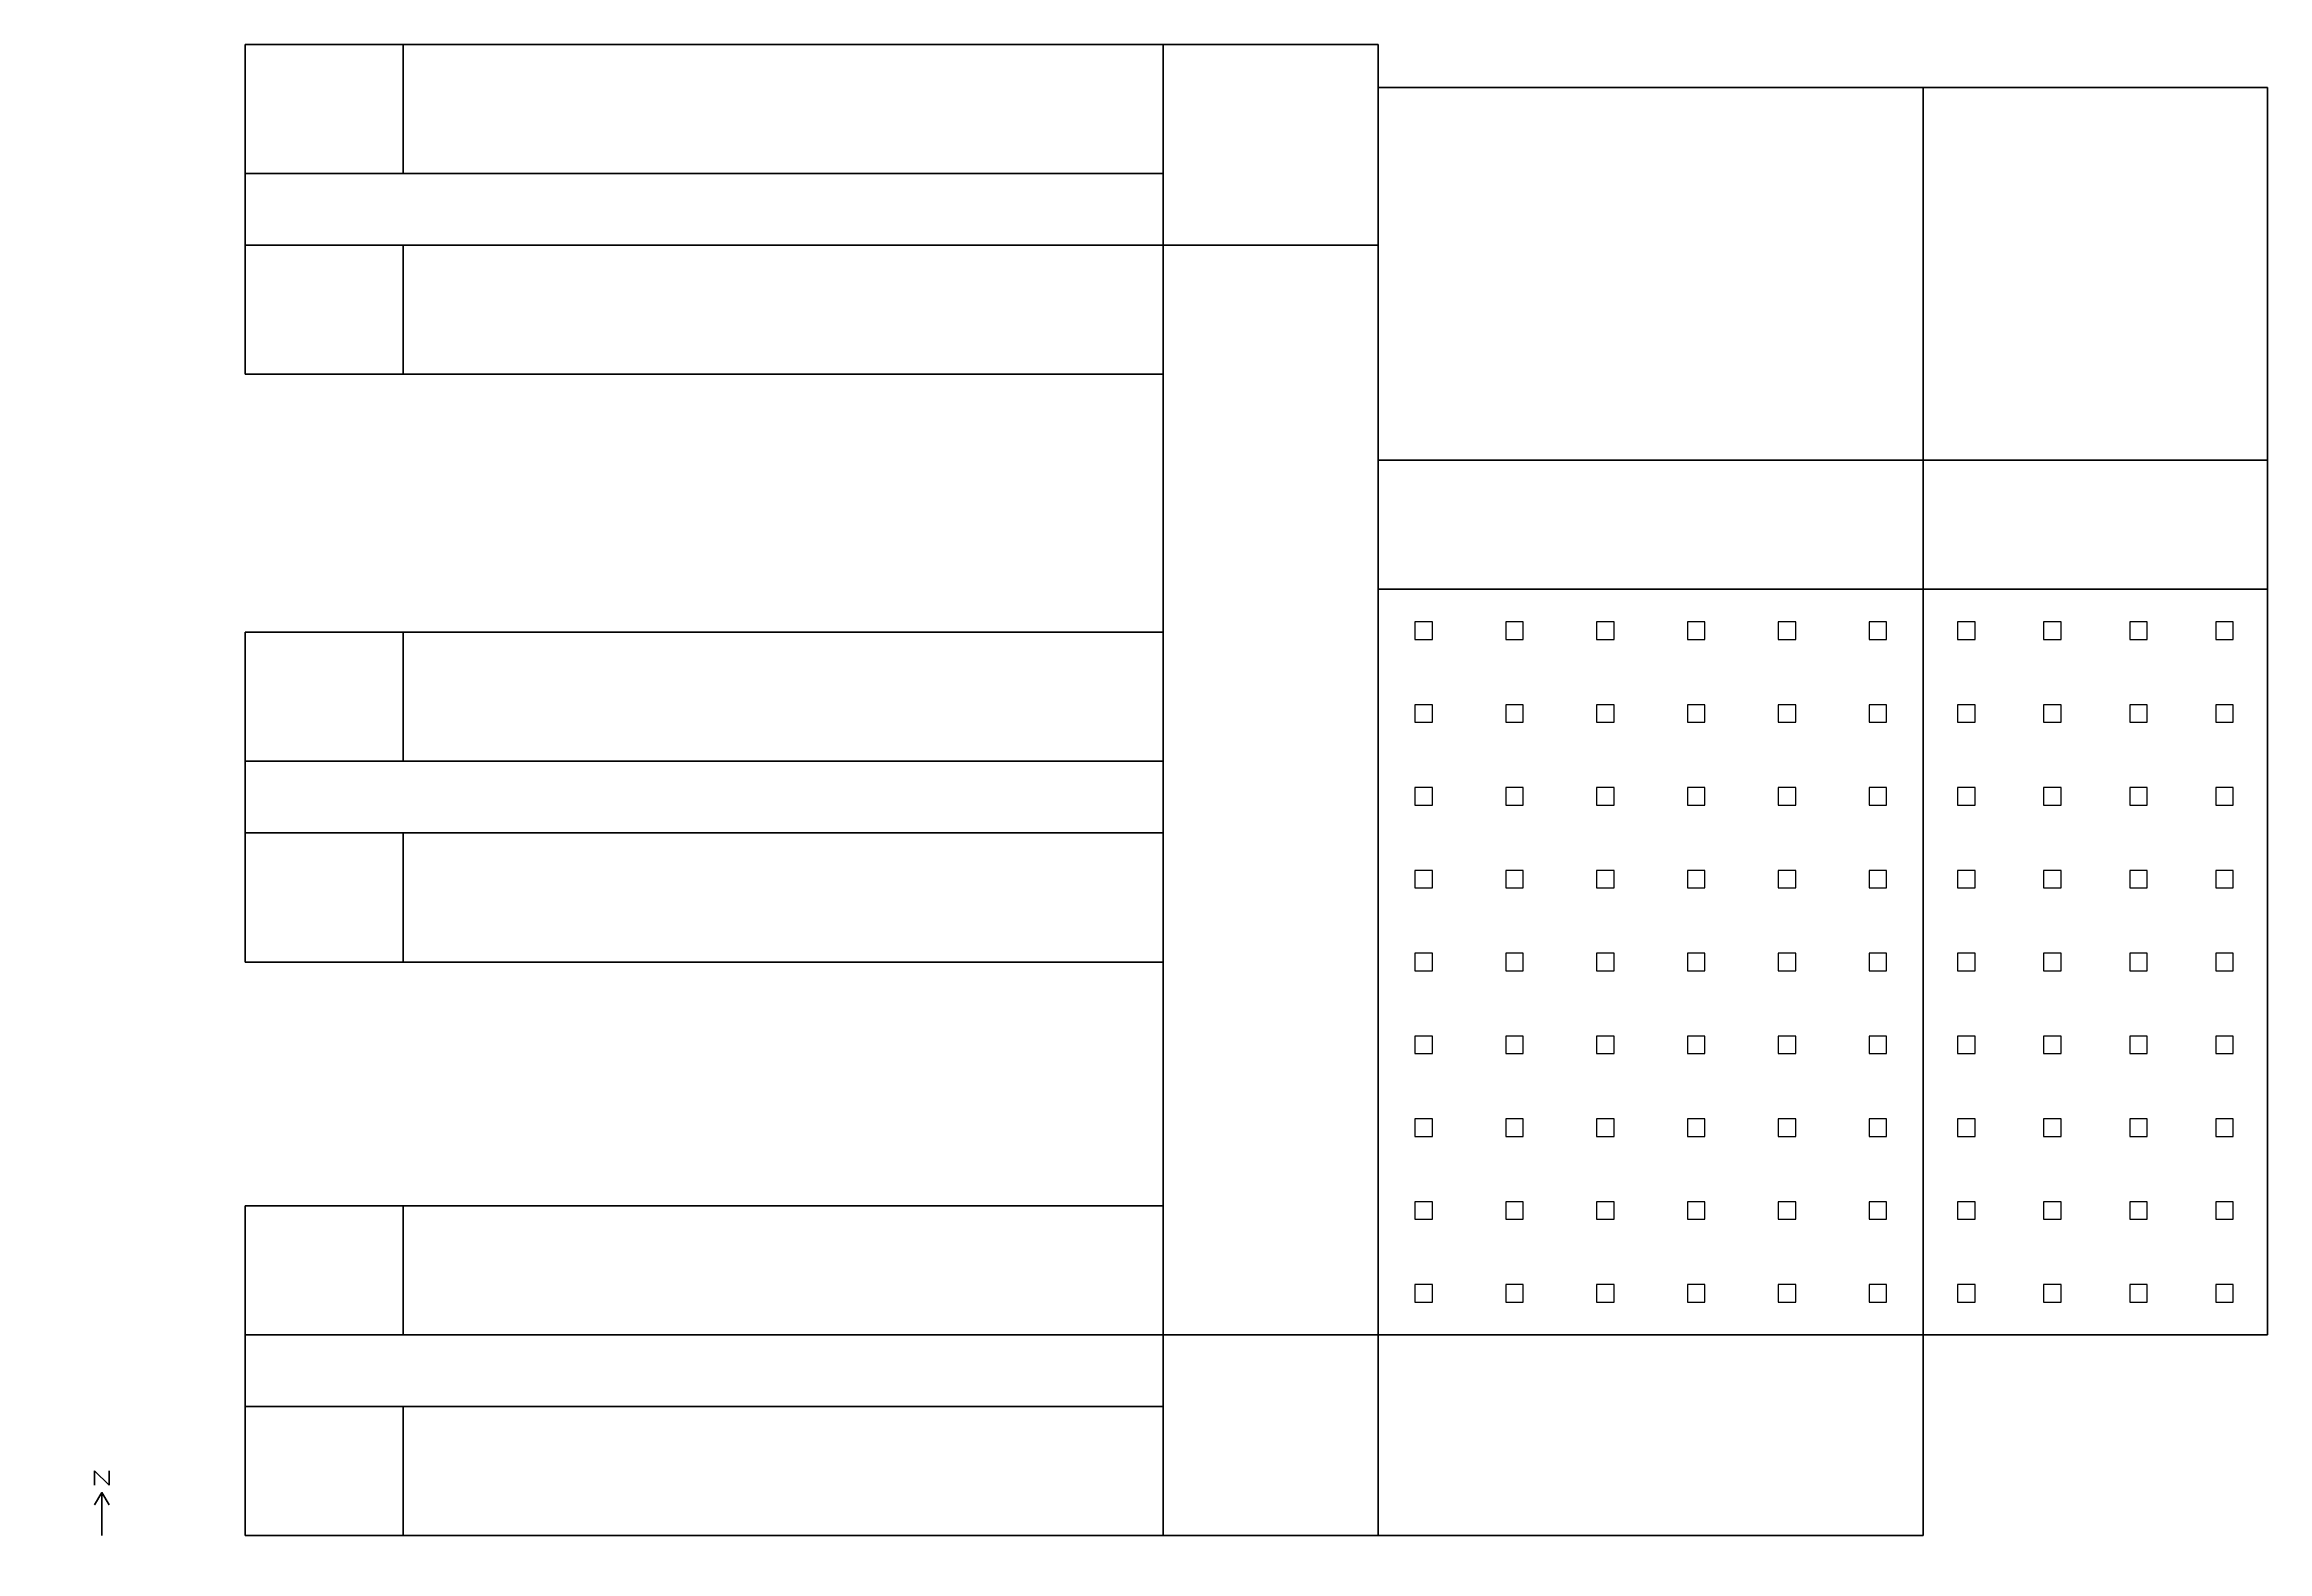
# Model space of a CAD drawing. Header units: metres. Extents: x -14 to 141, y -1 to 104.
import ezdxf

# ---------------------------------------------------------------- set-up
doc = ezdxf.new("R2010")
doc.units = ezdxf.units.M

msp = doc.modelspace()

# ---------------------------------------------------------------- linework, layer by layer
at = {"layer": '1', "color": 3}
for points in [[(-10.5, 4.5, 0.1), (-10.5, 4.5), (-10.5, 3.5), (-10.5, 3.5, 0.1)], [(-10.5, 4.5, 0.1), (-10.5, 4.5), (-9.5, 3.5), (-9.5, 3.5, 0.1)], [(-9.5, 4.5, 0.1), (-9.5, 4.5), (-9.5, 3.5), (-9.5, 3.5, 0.1)], [(-10, 3, 0.1), (-10, 3), (-10.5, 2.134), (-10.5, 2.134, 0.1)], [(-10, 3, 0.1), (-10, 3), (-10, 0), (-10, 0, 0.1)], [(-10, 3, 0.1), (-10, 3), (-9.5, 2.134), (-9.5, 2.134, 0.1)]]:
    msp.add_3dface(points, dxfattribs=at)
at = {"layer": 'AUDITORIUM_ZN_1_FLR_1', "color": 43}
for points in [[(117, 101, 4), (117, 101), (79, 101), (79, 101, 4)], [(79, 101, 4), (79, 101), (79, 75), (79, 75, 4)], [(117, 101, 8), (117, 101, 4), (79, 101, 4), (79, 101, 8)], [(79, 101, 8), (79, 101, 4), (79, 75, 4), (79, 75, 8)], [(117, 75, 4), (117, 75), (117, 101), (117, 101, 4)], [(117, 75, 8), (117, 75, 4), (117, 101, 4), (117, 101, 8)], [(79, 75, 4), (79, 75), (117, 75), (117, 75, 4)], [(79, 75, 8), (79, 75, 4), (117, 75, 4), (117, 75, 8)]]:
    msp.add_3dface(points, dxfattribs=at)
at = {"layer": 'AUDITORIUM_ZN_1_FLR_1', "color": 8}
msp.add_3dface([(79, 101), (117, 101), (117, 75), (79, 75)], dxfattribs=at)
at = {"layer": 'AUDITORIUM_ZN_1_FLR_1', "color": 15}
msp.add_3dface([(79, 75, 8), (117, 75, 8), (117, 101, 8), (79, 101, 8)], dxfattribs=at)
at = {"layer": 'AUDITORIUM_ZN_1_FLR_1', "color": 143}
for points in [[(116.95, 101, 2.5037), (116.95, 101, 1.1), (79.05, 101, 1.1), (79.05, 101, 2.5037)], [(116.95, 101, 6.5037), (116.95, 101, 5.1), (79.05, 101, 5.1), (79.05, 101, 6.5037)]]:
    msp.add_3dface(points, dxfattribs=at)
at = {"layer": 'AUX_GYM_ZN_1_FLR_1', "color": 43}
for points in [[(141, 66, 4), (141, 66), (117, 66), (117, 66, 4)], [(117, 66, 4), (117, 66), (117, 14), (117, 14, 4)], [(141, 66, 8), (141, 66, 4), (117, 66, 4), (117, 66, 8)], [(117, 66, 8), (117, 66, 4), (117, 14, 4), (117, 14, 8)], [(141, 14, 4), (141, 14), (141, 66), (141, 66, 4)], [(141, 14, 8), (141, 14, 4), (141, 66, 4), (141, 66, 8)], [(117, 14, 4), (117, 14), (141, 14), (141, 14, 4)], [(117, 14, 8), (117, 14, 4), (141, 14, 4), (141, 14, 8)]]:
    msp.add_3dface(points, dxfattribs=at)
at = {"layer": 'AUX_GYM_ZN_1_FLR_1', "color": 8}
msp.add_3dface([(117, 66), (141, 66), (141, 14), (117, 14)], dxfattribs=at)
at = {"layer": 'AUX_GYM_ZN_1_FLR_1', "color": 15}
msp.add_3dface([(117, 14, 8), (141, 14, 8), (141, 66, 8), (117, 66, 8)], dxfattribs=at)
at = {"layer": 'AUX_GYM_ZN_1_FLR_1', "color": 143}
for points in [[(141, 14.05, 2.5027), (141, 14.05, 1.1), (141, 65.95, 1.1), (141, 65.95, 2.5027)], [(141, 14.05, 6.5027), (141, 14.05, 5.1), (141, 65.95, 5.1), (141, 65.95, 6.5027)], [(119.39, 62.5015, 8), (120.61, 62.5015, 8), (120.61, 63.7207, 8), (119.39, 63.7207, 8)], [(125.39, 62.5015, 8), (126.61, 62.5015, 8), (126.61, 63.7207, 8), (125.39, 63.7207, 8)], [(131.39, 62.5015, 8), (132.61, 62.5015, 8), (132.61, 63.7207, 8), (131.39, 63.7207, 8)], [(137.39, 62.5015, 8), (138.61, 62.5015, 8), (138.61, 63.7207, 8), (137.39, 63.7207, 8)], [(119.39, 56.7237, 8), (120.61, 56.7237, 8), (120.61, 57.9429, 8), (119.39, 57.9429, 8)], [(125.39, 56.7237, 8), (126.61, 56.7237, 8), (126.61, 57.9429, 8), (125.39, 57.9429, 8)], [(131.39, 56.7237, 8), (132.61, 56.7237, 8), (132.61, 57.9429, 8), (131.39, 57.9429, 8)], [(137.39, 56.7237, 8), (138.61, 56.7237, 8), (138.61, 57.9429, 8), (137.39, 57.9429, 8)], [(119.39, 50.946, 8), (120.61, 50.946, 8), (120.61, 52.1652, 8), (119.39, 52.1652, 8)], [(125.39, 50.946, 8), (126.61, 50.946, 8), (126.61, 52.1652, 8), (125.39, 52.1652, 8)], [(131.39, 50.946, 8), (132.61, 50.946, 8), (132.61, 52.1652, 8), (131.39, 52.1652, 8)], [(137.39, 50.946, 8), (138.61, 50.946, 8), (138.61, 52.1652, 8), (137.39, 52.1652, 8)], [(119.39, 45.1682, 8), (120.61, 45.1682, 8), (120.61, 46.3874, 8), (119.39, 46.3874, 8)], [(125.39, 45.1682, 8), (126.61, 45.1682, 8), (126.61, 46.3874, 8), (125.39, 46.3874, 8)], [(131.39, 45.1682, 8), (132.61, 45.1682, 8), (132.61, 46.3874, 8), (131.39, 46.3874, 8)], [(137.39, 45.1682, 8), (138.61, 45.1682, 8), (138.61, 46.3874, 8), (137.39, 46.3874, 8)], [(119.39, 39.3904, 8), (120.61, 39.3904, 8), (120.61, 40.6096, 8), (119.39, 40.6096, 8)], [(125.39, 39.3904, 8), (126.61, 39.3904, 8), (126.61, 40.6096, 8), (125.39, 40.6096, 8)], [(131.39, 39.3904, 8), (132.61, 39.3904, 8), (132.61, 40.6096, 8), (131.39, 40.6096, 8)], [(137.39, 39.3904, 8), (138.61, 39.3904, 8), (138.61, 40.6096, 8), (137.39, 40.6096, 8)], [(119.39, 33.6126, 8), (120.61, 33.6126, 8), (120.61, 34.8318, 8), (119.39, 34.8318, 8)], [(125.39, 33.6126, 8), (126.61, 33.6126, 8), (126.61, 34.8318, 8), (125.39, 34.8318, 8)], [(131.39, 33.6126, 8), (132.61, 33.6126, 8), (132.61, 34.8318, 8), (131.39, 34.8318, 8)], [(137.39, 33.6126, 8), (138.61, 33.6126, 8), (138.61, 34.8318, 8), (137.39, 34.8318, 8)], [(119.39, 27.8348, 8), (120.61, 27.8348, 8), (120.61, 29.054, 8), (119.39, 29.054, 8)], [(125.39, 27.8348, 8), (126.61, 27.8348, 8), (126.61, 29.054, 8), (125.39, 29.054, 8)], [(131.39, 27.8348, 8), (132.61, 27.8348, 8), (132.61, 29.054, 8), (131.39, 29.054, 8)], [(137.39, 27.8348, 8), (138.61, 27.8348, 8), (138.61, 29.054, 8), (137.39, 29.054, 8)], [(119.39, 22.0571, 8), (120.61, 22.0571, 8), (120.61, 23.2763, 8), (119.39, 23.2763, 8)], [(125.39, 22.0571, 8), (126.61, 22.0571, 8), (126.61, 23.2763, 8), (125.39, 23.2763, 8)], [(131.39, 22.0571, 8), (132.61, 22.0571, 8), (132.61, 23.2763, 8), (131.39, 23.2763, 8)], [(137.39, 22.0571, 8), (138.61, 22.0571, 8), (138.61, 23.2763, 8), (137.39, 23.2763, 8)], [(119.39, 16.2793, 8), (120.61, 16.2793, 8), (120.61, 17.4985, 8), (119.39, 17.4985, 8)], [(125.39, 16.2793, 8), (126.61, 16.2793, 8), (126.61, 17.4985, 8), (125.39, 17.4985, 8)], [(131.39, 16.2793, 8), (132.61, 16.2793, 8), (132.61, 17.4985, 8), (131.39, 17.4985, 8)], [(137.39, 16.2793, 8), (138.61, 16.2793, 8), (138.61, 17.4985, 8), (137.39, 17.4985, 8)], [(117.05, 14, 2.5059), (117.05, 14, 1.1), (140.95, 14, 1.1), (140.95, 14, 2.5059)], [(117.05, 14, 6.5059), (117.05, 14, 5.1), (140.95, 14, 5.1), (140.95, 14, 6.5059)]]:
    msp.add_3dface(points, dxfattribs=at)
at = {"layer": 'BATHROOMS_ZN_1_FLR_1', "color": 43}
for points in [[(79, 104, 4), (79, 104), (64, 104), (64, 104, 4)], [(64, 104, 4), (64, 104), (64, 95), (64, 95, 4)], [(79, 101, 4), (79, 101), (79, 104), (79, 104, 4)], [(79, 90, 4), (79, 90), (79, 101), (79, 101, 4)], [(64, 95, 4), (64, 95), (64, 90), (64, 90, 4)], [(64, 90, 4), (64, 90), (79, 90), (79, 90, 4)]]:
    msp.add_3dface(points, dxfattribs=at)
at = {"layer": 'BATHROOMS_ZN_1_FLR_1', "color": 8}
msp.add_3dface([(64, 104), (79, 104), (79, 90), (64, 90)], dxfattribs=at)
at = {"layer": 'BATHROOMS_ZN_1_FLR_1', "color": 15}
msp.add_3dface([(64, 90, 4), (79, 90, 4), (79, 104, 4), (64, 104, 4)], dxfattribs=at)
at = {"layer": 'BATHROOMS_ZN_1_FLR_1', "color": 143}
for points in [[(78.95, 104, 2.5094), (78.95, 104, 1.1), (64.05, 104, 1.1), (64.05, 104, 2.5094)], [(79, 101.05, 2.5483), (79, 101.05, 1.1), (79, 103.95, 1.1), (79, 103.95, 2.5483)]]:
    msp.add_3dface(points, dxfattribs=at)
at = {"layer": 'BATHROOMS_ZN_1_FLR_2', "color": 43}
for points in [[(79, 104, 8), (79, 104, 4), (64, 104, 4), (64, 104, 8)], [(64, 104, 8), (64, 104, 4), (64, 95, 4), (64, 95, 8)], [(79, 101, 8), (79, 101, 4), (79, 104, 4), (79, 104, 8)], [(79, 90, 8), (79, 90, 4), (79, 101, 4), (79, 101, 8)], [(64, 95, 8), (64, 95, 4), (64, 90, 4), (64, 90, 8)], [(64, 90, 8), (64, 90, 4), (79, 90, 4), (79, 90, 8)]]:
    msp.add_3dface(points, dxfattribs=at)
at = {"layer": 'BATHROOMS_ZN_1_FLR_2', "color": 8}
msp.add_3dface([(64, 104, 4), (79, 104, 4), (79, 90, 4), (64, 90, 4)], dxfattribs=at)
at = {"layer": 'BATHROOMS_ZN_1_FLR_2', "color": 15}
msp.add_3dface([(64, 90, 8), (79, 90, 8), (79, 104, 8), (64, 104, 8)], dxfattribs=at)
at = {"layer": 'BATHROOMS_ZN_1_FLR_2', "color": 143}
for points in [[(78.95, 104, 6.5094), (78.95, 104, 5.1), (64.05, 104, 5.1), (64.05, 104, 6.5094)], [(79, 101.05, 6.5483), (79, 101.05, 5.1), (79, 103.95, 5.1), (79, 103.95, 6.5483)]]:
    msp.add_3dface(points, dxfattribs=at)
at = {"layer": 'CAFETERIA_ZN_1_FLR_1', "color": 43}
for points in [[(141, 101, 4), (141, 101), (117, 101), (117, 101, 4)], [(117, 101, 4), (117, 101), (117, 75), (117, 75, 4)], [(141, 75, 4), (141, 75), (141, 101), (141, 101, 4)], [(117, 75, 4), (117, 75), (141, 75), (141, 75, 4)]]:
    msp.add_3dface(points, dxfattribs=at)
at = {"layer": 'CAFETERIA_ZN_1_FLR_1', "color": 8}
msp.add_3dface([(117, 101), (141, 101), (141, 75), (117, 75)], dxfattribs=at)
at = {"layer": 'CAFETERIA_ZN_1_FLR_1', "color": 15}
msp.add_3dface([(117, 75, 4), (141, 75, 4), (141, 101, 4), (117, 101, 4)], dxfattribs=at)
at = {"layer": 'CAFETERIA_ZN_1_FLR_1', "color": 143}
for points in [[(140.95, 101, 2.5059), (140.95, 101, 1.1), (117.05, 101, 1.1), (117.05, 101, 2.5059)], [(141, 75.05, 2.5054), (141, 75.05, 1.1), (141, 100.95, 1.1), (141, 100.95, 2.5054)]]:
    msp.add_3dface(points, dxfattribs=at)
at = {"layer": 'CORNER_CLASS_1_POD_1_ZN_1_FLR_1', "color": 43}
for points in [[(11, 9, 4), (11, 9), (0, 9), (0, 9, 4)], [(0, 9, 4), (0, 9), (0, 0), (0, 0, 4)], [(11, 0, 4), (11, 0), (11, 9), (11, 9, 4)], [(0, 0, 4), (0, 0), (11, 0), (11, 0, 4)]]:
    msp.add_3dface(points, dxfattribs=at)
at = {"layer": 'CORNER_CLASS_1_POD_1_ZN_1_FLR_1', "color": 8}
msp.add_3dface([(0, 9), (11, 9), (11, 0), (0, 0)], dxfattribs=at)
at = {"layer": 'CORNER_CLASS_1_POD_1_ZN_1_FLR_1', "color": 15}
msp.add_3dface([(0, 0, 4), (11, 0, 4), (11, 9, 4), (0, 9, 4)], dxfattribs=at)
at = {"layer": 'CORNER_CLASS_1_POD_1_ZN_1_FLR_1', "color": 143}
for points in [[(0, 8.95, 2.5157), (0, 8.95, 1.1), (0, 0.05, 1.1), (0, 0.05, 2.5157)], [(0.05, 0, 2.5128), (0.05, 0, 1.1), (10.95, 0, 1.1), (10.95, 0, 2.5128)]]:
    msp.add_3dface(points, dxfattribs=at)
at = {"layer": 'CORNER_CLASS_1_POD_1_ZN_1_FLR_2', "color": 43}
for points in [[(11, 9, 8), (11, 9, 4), (0, 9, 4), (0, 9, 8)], [(0, 9, 8), (0, 9, 4), (0, 0, 4), (0, 0, 8)], [(11, 0, 8), (11, 0, 4), (11, 9, 4), (11, 9, 8)], [(0, 0, 8), (0, 0, 4), (11, 0, 4), (11, 0, 8)]]:
    msp.add_3dface(points, dxfattribs=at)
at = {"layer": 'CORNER_CLASS_1_POD_1_ZN_1_FLR_2', "color": 8}
msp.add_3dface([(0, 9, 4), (11, 9, 4), (11, 0, 4), (0, 0, 4)], dxfattribs=at)
at = {"layer": 'CORNER_CLASS_1_POD_1_ZN_1_FLR_2', "color": 15}
msp.add_3dface([(0, 0, 8), (11, 0, 8), (11, 9, 8), (0, 9, 8)], dxfattribs=at)
at = {"layer": 'CORNER_CLASS_1_POD_1_ZN_1_FLR_2', "color": 143}
for points in [[(0, 8.95, 6.5157), (0, 8.95, 5.1), (0, 0.05, 5.1), (0, 0.05, 6.5157)], [(0.05, 0, 6.5128), (0.05, 0, 5.1), (10.95, 0, 5.1), (10.95, 0, 6.5128)]]:
    msp.add_3dface(points, dxfattribs=at)
at = {"layer": 'CORNER_CLASS_1_POD_2_ZN_1_FLR_1', "color": 43}
for points in [[(11, 49, 4), (11, 49), (0, 49), (0, 49, 4)], [(0, 49, 4), (0, 49), (0, 40), (0, 40, 4)], [(11, 40, 4), (11, 40), (11, 49), (11, 49, 4)], [(0, 40, 4), (0, 40), (11, 40), (11, 40, 4)]]:
    msp.add_3dface(points, dxfattribs=at)
at = {"layer": 'CORNER_CLASS_1_POD_2_ZN_1_FLR_1', "color": 8}
msp.add_3dface([(0, 49), (11, 49), (11, 40), (0, 40)], dxfattribs=at)
at = {"layer": 'CORNER_CLASS_1_POD_2_ZN_1_FLR_1', "color": 15}
msp.add_3dface([(0, 40, 4), (11, 40, 4), (11, 49, 4), (0, 49, 4)], dxfattribs=at)
at = {"layer": 'CORNER_CLASS_1_POD_2_ZN_1_FLR_1', "color": 143}
for points in [[(0, 48.95, 2.5157), (0, 48.95, 1.1), (0, 40.05, 1.1), (0, 40.05, 2.5157)], [(0.05, 40, 2.5128), (0.05, 40, 1.1), (10.95, 40, 1.1), (10.95, 40, 2.5128)]]:
    msp.add_3dface(points, dxfattribs=at)
at = {"layer": 'CORNER_CLASS_1_POD_2_ZN_1_FLR_2', "color": 43}
for points in [[(11, 49, 8), (11, 49, 4), (0, 49, 4), (0, 49, 8)], [(0, 49, 8), (0, 49, 4), (0, 40, 4), (0, 40, 8)], [(11, 40, 8), (11, 40, 4), (11, 49, 4), (11, 49, 8)], [(0, 40, 8), (0, 40, 4), (11, 40, 4), (11, 40, 8)]]:
    msp.add_3dface(points, dxfattribs=at)
at = {"layer": 'CORNER_CLASS_1_POD_2_ZN_1_FLR_2', "color": 8}
msp.add_3dface([(0, 49, 4), (11, 49, 4), (11, 40, 4), (0, 40, 4)], dxfattribs=at)
at = {"layer": 'CORNER_CLASS_1_POD_2_ZN_1_FLR_2', "color": 15}
msp.add_3dface([(0, 40, 8), (11, 40, 8), (11, 49, 8), (0, 49, 8)], dxfattribs=at)
at = {"layer": 'CORNER_CLASS_1_POD_2_ZN_1_FLR_2', "color": 143}
for points in [[(0, 48.95, 6.5157), (0, 48.95, 5.1), (0, 40.05, 5.1), (0, 40.05, 6.5157)], [(0.05, 40, 6.5128), (0.05, 40, 5.1), (10.95, 40, 5.1), (10.95, 40, 6.5128)]]:
    msp.add_3dface(points, dxfattribs=at)
at = {"layer": 'CORNER_CLASS_1_POD_3_ZN_1_FLR_1', "color": 43}
for points in [[(11, 90, 4), (11, 90), (0, 90), (0, 90, 4)], [(0, 90, 4), (0, 90), (0, 81), (0, 81, 4)], [(11, 81, 4), (11, 81), (11, 90), (11, 90, 4)], [(0, 81, 4), (0, 81), (11, 81), (11, 81, 4)]]:
    msp.add_3dface(points, dxfattribs=at)
at = {"layer": 'CORNER_CLASS_1_POD_3_ZN_1_FLR_1', "color": 8}
msp.add_3dface([(0, 90), (11, 90), (11, 81), (0, 81)], dxfattribs=at)
at = {"layer": 'CORNER_CLASS_1_POD_3_ZN_1_FLR_1', "color": 15}
msp.add_3dface([(0, 81, 4), (11, 81, 4), (11, 90, 4), (0, 90, 4)], dxfattribs=at)
at = {"layer": 'CORNER_CLASS_1_POD_3_ZN_1_FLR_1', "color": 143}
for points in [[(0, 89.95, 2.5157), (0, 89.95, 1.1), (0, 81.05, 1.1), (0, 81.05, 2.5157)], [(0.05, 81, 2.5128), (0.05, 81, 1.1), (10.95, 81, 1.1), (10.95, 81, 2.5128)]]:
    msp.add_3dface(points, dxfattribs=at)
at = {"layer": 'CORNER_CLASS_1_POD_3_ZN_1_FLR_2', "color": 43}
for points in [[(11, 90, 8), (11, 90, 4), (0, 90, 4), (0, 90, 8)], [(0, 90, 8), (0, 90, 4), (0, 81, 4), (0, 81, 8)], [(11, 81, 8), (11, 81, 4), (11, 90, 4), (11, 90, 8)], [(0, 81, 8), (0, 81, 4), (11, 81, 4), (11, 81, 8)]]:
    msp.add_3dface(points, dxfattribs=at)
at = {"layer": 'CORNER_CLASS_1_POD_3_ZN_1_FLR_2', "color": 8}
msp.add_3dface([(0, 90, 4), (11, 90, 4), (11, 81, 4), (0, 81, 4)], dxfattribs=at)
at = {"layer": 'CORNER_CLASS_1_POD_3_ZN_1_FLR_2', "color": 15}
msp.add_3dface([(0, 81, 8), (11, 81, 8), (11, 90, 8), (0, 90, 8)], dxfattribs=at)
at = {"layer": 'CORNER_CLASS_1_POD_3_ZN_1_FLR_2', "color": 143}
for points in [[(0, 89.95, 6.5157), (0, 89.95, 5.1), (0, 81.05, 5.1), (0, 81.05, 6.5157)], [(0.05, 81, 6.5128), (0.05, 81, 5.1), (10.95, 81, 5.1), (10.95, 81, 6.5128)]]:
    msp.add_3dface(points, dxfattribs=at)
at = {"layer": 'CORNER_CLASS_2_POD_1_ZN_1_FLR_1', "color": 43}
for points in [[(11, 23, 4), (11, 23), (0, 23), (0, 23, 4)], [(0, 23, 4), (0, 23), (0, 14), (0, 14, 4)], [(11, 14, 4), (11, 14), (11, 23), (11, 23, 4)], [(0, 14, 4), (0, 14), (11, 14), (11, 14, 4)]]:
    msp.add_3dface(points, dxfattribs=at)
at = {"layer": 'CORNER_CLASS_2_POD_1_ZN_1_FLR_1', "color": 8}
msp.add_3dface([(0, 23), (11, 23), (11, 14), (0, 14)], dxfattribs=at)
at = {"layer": 'CORNER_CLASS_2_POD_1_ZN_1_FLR_1', "color": 15}
msp.add_3dface([(0, 14, 4), (11, 14, 4), (11, 23, 4), (0, 23, 4)], dxfattribs=at)
at = {"layer": 'CORNER_CLASS_2_POD_1_ZN_1_FLR_1', "color": 143}
for points in [[(0, 22.95, 2.5157), (0, 22.95, 1.1), (0, 14.05, 1.1), (0, 14.05, 2.5157)], [(10.95, 23, 2.5128), (10.95, 23, 1.1), (0.05, 23, 1.1), (0.05, 23, 2.5128)]]:
    msp.add_3dface(points, dxfattribs=at)
at = {"layer": 'CORNER_CLASS_2_POD_1_ZN_1_FLR_2', "color": 43}
for points in [[(11, 23, 8), (11, 23, 4), (0, 23, 4), (0, 23, 8)], [(0, 23, 8), (0, 23, 4), (0, 14, 4), (0, 14, 8)], [(11, 14, 8), (11, 14, 4), (11, 23, 4), (11, 23, 8)], [(0, 14, 8), (0, 14, 4), (11, 14, 4), (11, 14, 8)]]:
    msp.add_3dface(points, dxfattribs=at)
at = {"layer": 'CORNER_CLASS_2_POD_1_ZN_1_FLR_2', "color": 8}
msp.add_3dface([(0, 23, 4), (11, 23, 4), (11, 14, 4), (0, 14, 4)], dxfattribs=at)
at = {"layer": 'CORNER_CLASS_2_POD_1_ZN_1_FLR_2', "color": 15}
msp.add_3dface([(0, 14, 8), (11, 14, 8), (11, 23, 8), (0, 23, 8)], dxfattribs=at)
at = {"layer": 'CORNER_CLASS_2_POD_1_ZN_1_FLR_2', "color": 143}
for points in [[(0, 22.95, 6.5157), (0, 22.95, 5.1), (0, 14.05, 5.1), (0, 14.05, 6.5157)], [(10.95, 23, 6.5128), (10.95, 23, 5.1), (0.05, 23, 5.1), (0.05, 23, 6.5128)]]:
    msp.add_3dface(points, dxfattribs=at)
at = {"layer": 'CORNER_CLASS_2_POD_2_ZN_1_FLR_1', "color": 43}
for points in [[(11, 63, 4), (11, 63), (0, 63), (0, 63, 4)], [(0, 63, 4), (0, 63), (0, 54), (0, 54, 4)], [(11, 54, 4), (11, 54), (11, 63), (11, 63, 4)], [(0, 54, 4), (0, 54), (11, 54), (11, 54, 4)]]:
    msp.add_3dface(points, dxfattribs=at)
at = {"layer": 'CORNER_CLASS_2_POD_2_ZN_1_FLR_1', "color": 8}
msp.add_3dface([(0, 63), (11, 63), (11, 54), (0, 54)], dxfattribs=at)
at = {"layer": 'CORNER_CLASS_2_POD_2_ZN_1_FLR_1', "color": 15}
msp.add_3dface([(0, 54, 4), (11, 54, 4), (11, 63, 4), (0, 63, 4)], dxfattribs=at)
at = {"layer": 'CORNER_CLASS_2_POD_2_ZN_1_FLR_1', "color": 143}
for points in [[(0, 62.95, 2.5157), (0, 62.95, 1.1), (0, 54.05, 1.1), (0, 54.05, 2.5157)], [(10.95, 63, 2.5128), (10.95, 63, 1.1), (0.05, 63, 1.1), (0.05, 63, 2.5128)]]:
    msp.add_3dface(points, dxfattribs=at)
at = {"layer": 'CORNER_CLASS_2_POD_2_ZN_1_FLR_2', "color": 43}
for points in [[(11, 63, 8), (11, 63, 4), (0, 63, 4), (0, 63, 8)], [(0, 63, 8), (0, 63, 4), (0, 54, 4), (0, 54, 8)], [(11, 54, 8), (11, 54, 4), (11, 63, 4), (11, 63, 8)], [(0, 54, 8), (0, 54, 4), (11, 54, 4), (11, 54, 8)]]:
    msp.add_3dface(points, dxfattribs=at)
at = {"layer": 'CORNER_CLASS_2_POD_2_ZN_1_FLR_2', "color": 8}
msp.add_3dface([(0, 63, 4), (11, 63, 4), (11, 54, 4), (0, 54, 4)], dxfattribs=at)
at = {"layer": 'CORNER_CLASS_2_POD_2_ZN_1_FLR_2', "color": 15}
msp.add_3dface([(0, 54, 8), (11, 54, 8), (11, 63, 8), (0, 63, 8)], dxfattribs=at)
at = {"layer": 'CORNER_CLASS_2_POD_2_ZN_1_FLR_2', "color": 143}
for points in [[(0, 62.95, 6.5157), (0, 62.95, 5.1), (0, 54.05, 5.1), (0, 54.05, 6.5157)], [(10.95, 63, 6.5128), (10.95, 63, 5.1), (0.05, 63, 5.1), (0.05, 63, 6.5128)]]:
    msp.add_3dface(points, dxfattribs=at)
at = {"layer": 'CORNER_CLASS_2_POD_3_ZN_1_FLR_1', "color": 43}
for points in [[(11, 104, 4), (11, 104), (0, 104), (0, 104, 4)], [(0, 104, 4), (0, 104), (0, 95), (0, 95, 4)], [(11, 95, 4), (11, 95), (11, 104), (11, 104, 4)], [(0, 95, 4), (0, 95), (11, 95), (11, 95, 4)]]:
    msp.add_3dface(points, dxfattribs=at)
at = {"layer": 'CORNER_CLASS_2_POD_3_ZN_1_FLR_1', "color": 8}
msp.add_3dface([(0, 104), (11, 104), (11, 95), (0, 95)], dxfattribs=at)
at = {"layer": 'CORNER_CLASS_2_POD_3_ZN_1_FLR_1', "color": 15}
msp.add_3dface([(0, 95, 4), (11, 95, 4), (11, 104, 4), (0, 104, 4)], dxfattribs=at)
at = {"layer": 'CORNER_CLASS_2_POD_3_ZN_1_FLR_1', "color": 143}
for points in [[(0, 103.95, 2.5157), (0, 103.95, 1.1), (0, 95.05, 1.1), (0, 95.05, 2.5157)], [(10.95, 104, 2.5128), (10.95, 104, 1.1), (0.05, 104, 1.1), (0.05, 104, 2.5128)]]:
    msp.add_3dface(points, dxfattribs=at)
at = {"layer": 'CORNER_CLASS_2_POD_3_ZN_1_FLR_2', "color": 43}
for points in [[(11, 104, 8), (11, 104, 4), (0, 104, 4), (0, 104, 8)], [(0, 104, 8), (0, 104, 4), (0, 95, 4), (0, 95, 8)], [(11, 95, 8), (11, 95, 4), (11, 104, 4), (11, 104, 8)], [(0, 95, 8), (0, 95, 4), (11, 95, 4), (11, 95, 8)]]:
    msp.add_3dface(points, dxfattribs=at)
at = {"layer": 'CORNER_CLASS_2_POD_3_ZN_1_FLR_2', "color": 8}
msp.add_3dface([(0, 104, 4), (11, 104, 4), (11, 95, 4), (0, 95, 4)], dxfattribs=at)
at = {"layer": 'CORNER_CLASS_2_POD_3_ZN_1_FLR_2', "color": 15}
msp.add_3dface([(0, 95, 8), (11, 95, 8), (11, 104, 8), (0, 104, 8)], dxfattribs=at)
at = {"layer": 'CORNER_CLASS_2_POD_3_ZN_1_FLR_2', "color": 143}
for points in [[(0, 103.95, 6.5157), (0, 103.95, 5.1), (0, 95.05, 5.1), (0, 95.05, 6.5157)], [(10.95, 104, 6.5128), (10.95, 104, 5.1), (0.05, 104, 5.1), (0.05, 104, 6.5128)]]:
    msp.add_3dface(points, dxfattribs=at)
at = {"layer": 'CORRIDOR_POD_1_ZN_1_FLR_1', "color": 43}
for points in [[(11, 14, 4), (11, 14), (0, 14), (0, 14, 4)], [(0, 14, 4), (0, 14), (0, 9), (0, 9, 4)], [(64, 14, 4), (64, 14), (11, 14), (11, 14, 4)], [(64, 9, 4), (64, 9), (64, 14), (64, 14, 4)], [(0, 9, 4), (0, 9), (11, 9), (11, 9, 4)], [(11, 9, 4), (11, 9), (64, 9), (64, 9, 4)]]:
    msp.add_3dface(points, dxfattribs=at)
at = {"layer": 'CORRIDOR_POD_1_ZN_1_FLR_1', "color": 8}
msp.add_3dface([(0, 14), (64, 14), (64, 9), (0, 9)], dxfattribs=at)
at = {"layer": 'CORRIDOR_POD_1_ZN_1_FLR_1', "color": 15}
msp.add_3dface([(0, 9, 4), (64, 9, 4), (64, 14, 4), (0, 14, 4)], dxfattribs=at)
at = {"layer": 'CORRIDOR_POD_1_ZN_1_FLR_1', "color": 143}
msp.add_3dface([(0, 13.95, 2.5286), (0, 13.95, 1.1), (0, 9.05, 1.1), (0, 9.05, 2.5286)], dxfattribs=at)
at = {"layer": 'CORRIDOR_POD_1_ZN_1_FLR_2', "color": 43}
for points in [[(11, 14, 8), (11, 14, 4), (0, 14, 4), (0, 14, 8)], [(0, 14, 8), (0, 14, 4), (0, 9, 4), (0, 9, 8)], [(64, 14, 8), (64, 14, 4), (11, 14, 4), (11, 14, 8)], [(64, 9, 8), (64, 9, 4), (64, 14, 4), (64, 14, 8)], [(0, 9, 8), (0, 9, 4), (11, 9, 4), (11, 9, 8)], [(11, 9, 8), (11, 9, 4), (64, 9, 4), (64, 9, 8)]]:
    msp.add_3dface(points, dxfattribs=at)
at = {"layer": 'CORRIDOR_POD_1_ZN_1_FLR_2', "color": 8}
msp.add_3dface([(0, 14, 4), (64, 14, 4), (64, 9, 4), (0, 9, 4)], dxfattribs=at)
at = {"layer": 'CORRIDOR_POD_1_ZN_1_FLR_2', "color": 15}
msp.add_3dface([(0, 9, 8), (64, 9, 8), (64, 14, 8), (0, 14, 8)], dxfattribs=at)
at = {"layer": 'CORRIDOR_POD_1_ZN_1_FLR_2', "color": 143}
msp.add_3dface([(0, 13.95, 6.5286), (0, 13.95, 5.1), (0, 9.05, 5.1), (0, 9.05, 6.5286)], dxfattribs=at)
at = {"layer": 'CORRIDOR_POD_2_ZN_1_FLR_1', "color": 43}
for points in [[(11, 54, 4), (11, 54), (0, 54), (0, 54, 4)], [(0, 54, 4), (0, 54), (0, 49), (0, 49, 4)], [(64, 54, 4), (64, 54), (11, 54), (11, 54, 4)], [(64, 49, 4), (64, 49), (64, 54), (64, 54, 4)], [(0, 49, 4), (0, 49), (11, 49), (11, 49, 4)], [(11, 49, 4), (11, 49), (64, 49), (64, 49, 4)]]:
    msp.add_3dface(points, dxfattribs=at)
at = {"layer": 'CORRIDOR_POD_2_ZN_1_FLR_1', "color": 8}
msp.add_3dface([(0, 54), (64, 54), (64, 49), (0, 49)], dxfattribs=at)
at = {"layer": 'CORRIDOR_POD_2_ZN_1_FLR_1', "color": 15}
msp.add_3dface([(0, 49, 4), (64, 49, 4), (64, 54, 4), (0, 54, 4)], dxfattribs=at)
at = {"layer": 'CORRIDOR_POD_2_ZN_1_FLR_1', "color": 143}
msp.add_3dface([(0, 53.95, 2.5286), (0, 53.95, 1.1), (0, 49.05, 1.1), (0, 49.05, 2.5286)], dxfattribs=at)
at = {"layer": 'CORRIDOR_POD_2_ZN_1_FLR_2', "color": 43}
for points in [[(11, 54, 8), (11, 54, 4), (0, 54, 4), (0, 54, 8)], [(0, 54, 8), (0, 54, 4), (0, 49, 4), (0, 49, 8)], [(64, 54, 8), (64, 54, 4), (11, 54, 4), (11, 54, 8)], [(64, 49, 8), (64, 49, 4), (64, 54, 4), (64, 54, 8)], [(0, 49, 8), (0, 49, 4), (11, 49, 4), (11, 49, 8)], [(11, 49, 8), (11, 49, 4), (64, 49, 4), (64, 49, 8)]]:
    msp.add_3dface(points, dxfattribs=at)
at = {"layer": 'CORRIDOR_POD_2_ZN_1_FLR_2', "color": 8}
msp.add_3dface([(0, 54, 4), (64, 54, 4), (64, 49, 4), (0, 49, 4)], dxfattribs=at)
at = {"layer": 'CORRIDOR_POD_2_ZN_1_FLR_2', "color": 15}
msp.add_3dface([(0, 49, 8), (64, 49, 8), (64, 54, 8), (0, 54, 8)], dxfattribs=at)
at = {"layer": 'CORRIDOR_POD_2_ZN_1_FLR_2', "color": 143}
msp.add_3dface([(0, 53.95, 6.5286), (0, 53.95, 5.1), (0, 49.05, 5.1), (0, 49.05, 6.5286)], dxfattribs=at)
at = {"layer": 'CORRIDOR_POD_3_ZN_1_FLR_1', "color": 43}
for points in [[(11, 95, 4), (11, 95), (0, 95), (0, 95, 4)], [(0, 95, 4), (0, 95), (0, 90), (0, 90, 4)], [(64, 95, 4), (64, 95), (11, 95), (11, 95, 4)], [(64, 90, 4), (64, 90), (64, 95), (64, 95, 4)], [(0, 90, 4), (0, 90), (11, 90), (11, 90, 4)], [(11, 90, 4), (11, 90), (64, 90), (64, 90, 4)]]:
    msp.add_3dface(points, dxfattribs=at)
at = {"layer": 'CORRIDOR_POD_3_ZN_1_FLR_1', "color": 8}
msp.add_3dface([(0, 95), (64, 95), (64, 90), (0, 90)], dxfattribs=at)
at = {"layer": 'CORRIDOR_POD_3_ZN_1_FLR_1', "color": 15}
msp.add_3dface([(0, 90, 4), (64, 90, 4), (64, 95, 4), (0, 95, 4)], dxfattribs=at)
at = {"layer": 'CORRIDOR_POD_3_ZN_1_FLR_1', "color": 143}
msp.add_3dface([(0, 94.95, 2.5286), (0, 94.95, 1.1), (0, 90.05, 1.1), (0, 90.05, 2.5286)], dxfattribs=at)
at = {"layer": 'CORRIDOR_POD_3_ZN_1_FLR_2', "color": 43}
for points in [[(11, 95, 8), (11, 95, 4), (0, 95, 4), (0, 95, 8)], [(0, 95, 8), (0, 95, 4), (0, 90, 4), (0, 90, 8)], [(64, 95, 8), (64, 95, 4), (11, 95, 4), (11, 95, 8)], [(64, 90, 8), (64, 90, 4), (64, 95, 4), (64, 95, 8)], [(0, 90, 8), (0, 90, 4), (11, 90, 4), (11, 90, 8)], [(11, 90, 8), (11, 90, 4), (64, 90, 4), (64, 90, 8)]]:
    msp.add_3dface(points, dxfattribs=at)
at = {"layer": 'CORRIDOR_POD_3_ZN_1_FLR_2', "color": 8}
msp.add_3dface([(0, 95, 4), (64, 95, 4), (64, 90, 4), (0, 90, 4)], dxfattribs=at)
at = {"layer": 'CORRIDOR_POD_3_ZN_1_FLR_2', "color": 15}
msp.add_3dface([(0, 90, 8), (64, 90, 8), (64, 95, 8), (0, 95, 8)], dxfattribs=at)
at = {"layer": 'CORRIDOR_POD_3_ZN_1_FLR_2', "color": 143}
msp.add_3dface([(0, 94.95, 6.5286), (0, 94.95, 5.1), (0, 90.05, 5.1), (0, 90.05, 6.5286)], dxfattribs=at)
at = {"layer": 'GYM_ZN_1_FLR_1', "color": 43}
for points in [[(117, 66, 4), (117, 66), (79, 66), (79, 66, 4)], [(79, 66, 4), (79, 66), (79, 14), (79, 14, 4)], [(117, 66, 8), (117, 66, 4), (79, 66, 4), (79, 66, 8)], [(79, 66, 8), (79, 66, 4), (79, 14, 4), (79, 14, 8)], [(117, 14, 4), (117, 14), (117, 66), (117, 66, 4)], [(117, 14, 8), (117, 14, 4), (117, 66, 4), (117, 66, 8)], [(79, 14, 4), (79, 14), (117, 14), (117, 14, 4)], [(79, 14, 8), (79, 14, 4), (117, 14, 4), (117, 14, 8)]]:
    msp.add_3dface(points, dxfattribs=at)
at = {"layer": 'GYM_ZN_1_FLR_1', "color": 8}
msp.add_3dface([(79, 66), (117, 66), (117, 14), (79, 14)], dxfattribs=at)
at = {"layer": 'GYM_ZN_1_FLR_1', "color": 15}
msp.add_3dface([(79, 14, 8), (117, 14, 8), (117, 66, 8), (79, 66, 8)], dxfattribs=at)
at = {"layer": 'GYM_ZN_1_FLR_1', "color": 143}
for points in [[(81.557, 62.5015, 8), (82.776, 62.5015, 8), (82.776, 63.7207, 8), (81.557, 63.7207, 8)], [(87.89, 62.5015, 8), (89.11, 62.5015, 8), (89.11, 63.7207, 8), (87.89, 63.7207, 8)], [(94.224, 62.5015, 8), (95.443, 62.5015, 8), (95.443, 63.7207, 8), (94.224, 63.7207, 8)], [(100.557, 62.5015, 8), (101.776, 62.5015, 8), (101.776, 63.7207, 8), (100.557, 63.7207, 8)], [(106.89, 62.5015, 8), (108.11, 62.5015, 8), (108.11, 63.7207, 8), (106.89, 63.7207, 8)], [(113.224, 62.5015, 8), (114.443, 62.5015, 8), (114.443, 63.7207, 8), (113.224, 63.7207, 8)], [(81.557, 56.7237, 8), (82.776, 56.7237, 8), (82.776, 57.9429, 8), (81.557, 57.9429, 8)], [(87.89, 56.7237, 8), (89.11, 56.7237, 8), (89.11, 57.9429, 8), (87.89, 57.9429, 8)], [(94.224, 56.7237, 8), (95.443, 56.7237, 8), (95.443, 57.9429, 8), (94.224, 57.9429, 8)], [(100.557, 56.7237, 8), (101.776, 56.7237, 8), (101.776, 57.9429, 8), (100.557, 57.9429, 8)], [(106.89, 56.7237, 8), (108.11, 56.7237, 8), (108.11, 57.9429, 8), (106.89, 57.9429, 8)], [(113.224, 56.7237, 8), (114.443, 56.7237, 8), (114.443, 57.9429, 8), (113.224, 57.9429, 8)], [(81.557, 50.946, 8), (82.776, 50.946, 8), (82.776, 52.1652, 8), (81.557, 52.1652, 8)], [(87.89, 50.946, 8), (89.11, 50.946, 8), (89.11, 52.1652, 8), (87.89, 52.1652, 8)], [(94.224, 50.946, 8), (95.443, 50.946, 8), (95.443, 52.1652, 8), (94.224, 52.1652, 8)], [(100.557, 50.946, 8), (101.776, 50.946, 8), (101.776, 52.1652, 8), (100.557, 52.1652, 8)], [(106.89, 50.946, 8), (108.11, 50.946, 8), (108.11, 52.1652, 8), (106.89, 52.1652, 8)], [(113.224, 50.946, 8), (114.443, 50.946, 8), (114.443, 52.1652, 8), (113.224, 52.1652, 8)], [(81.557, 45.1682, 8), (82.776, 45.1682, 8), (82.776, 46.3874, 8), (81.557, 46.3874, 8)], [(87.89, 45.1682, 8), (89.11, 45.1682, 8), (89.11, 46.3874, 8), (87.89, 46.3874, 8)], [(94.224, 45.1682, 8), (95.443, 45.1682, 8), (95.443, 46.3874, 8), (94.224, 46.3874, 8)], [(100.557, 45.1682, 8), (101.776, 45.1682, 8), (101.776, 46.3874, 8), (100.557, 46.3874, 8)], [(106.89, 45.1682, 8), (108.11, 45.1682, 8), (108.11, 46.3874, 8), (106.89, 46.3874, 8)], [(113.224, 45.1682, 8), (114.443, 45.1682, 8), (114.443, 46.3874, 8), (113.224, 46.3874, 8)], [(81.557, 39.3904, 8), (82.776, 39.3904, 8), (82.776, 40.6096, 8), (81.557, 40.6096, 8)], [(87.89, 39.3904, 8), (89.11, 39.3904, 8), (89.11, 40.6096, 8), (87.89, 40.6096, 8)], [(94.224, 39.3904, 8), (95.443, 39.3904, 8), (95.443, 40.6096, 8), (94.224, 40.6096, 8)], [(100.557, 39.3904, 8), (101.776, 39.3904, 8), (101.776, 40.6096, 8), (100.557, 40.6096, 8)], [(106.89, 39.3904, 8), (108.11, 39.3904, 8), (108.11, 40.6096, 8), (106.89, 40.6096, 8)], [(113.224, 39.3904, 8), (114.443, 39.3904, 8), (114.443, 40.6096, 8), (113.224, 40.6096, 8)], [(81.557, 33.6126, 8), (82.776, 33.6126, 8), (82.776, 34.8318, 8), (81.557, 34.8318, 8)], [(87.89, 33.6126, 8), (89.11, 33.6126, 8), (89.11, 34.8318, 8), (87.89, 34.8318, 8)], [(94.224, 33.6126, 8), (95.443, 33.6126, 8), (95.443, 34.8318, 8), (94.224, 34.8318, 8)], [(100.557, 33.6126, 8), (101.776, 33.6126, 8), (101.776, 34.8318, 8), (100.557, 34.8318, 8)], [(106.89, 33.6126, 8), (108.11, 33.6126, 8), (108.11, 34.8318, 8), (106.89, 34.8318, 8)], [(113.224, 33.6126, 8), (114.443, 33.6126, 8), (114.443, 34.8318, 8), (113.224, 34.8318, 8)], [(81.557, 27.8348, 8), (82.776, 27.8348, 8), (82.776, 29.054, 8), (81.557, 29.054, 8)], [(87.89, 27.8348, 8), (89.11, 27.8348, 8), (89.11, 29.054, 8), (87.89, 29.054, 8)], [(94.224, 27.8348, 8), (95.443, 27.8348, 8), (95.443, 29.054, 8), (94.224, 29.054, 8)], [(100.557, 27.8348, 8), (101.776, 27.8348, 8), (101.776, 29.054, 8), (100.557, 29.054, 8)], [(106.89, 27.8348, 8), (108.11, 27.8348, 8), (108.11, 29.054, 8), (106.89, 29.054, 8)], [(113.224, 27.8348, 8), (114.443, 27.8348, 8), (114.443, 29.054, 8), (113.224, 29.054, 8)], [(81.557, 22.0571, 8), (82.776, 22.0571, 8), (82.776, 23.2763, 8), (81.557, 23.2763, 8)], [(87.89, 22.0571, 8), (89.11, 22.0571, 8), (89.11, 23.2763, 8), (87.89, 23.2763, 8)], [(94.224, 22.0571, 8), (95.443, 22.0571, 8), (95.443, 23.2763, 8), (94.224, 23.2763, 8)], [(100.557, 22.0571, 8), (101.776, 22.0571, 8), (101.776, 23.2763, 8), (100.557, 23.2763, 8)], [(106.89, 22.0571, 8), (108.11, 22.0571, 8), (108.11, 23.2763, 8), (106.89, 23.2763, 8)], [(113.224, 22.0571, 8), (114.443, 22.0571, 8), (114.443, 23.2763, 8), (113.224, 23.2763, 8)], [(81.557, 16.2793, 8), (82.776, 16.2793, 8), (82.776, 17.4985, 8), (81.557, 17.4985, 8)], [(87.89, 16.2793, 8), (89.11, 16.2793, 8), (89.11, 17.4985, 8), (87.89, 17.4985, 8)], [(94.224, 16.2793, 8), (95.443, 16.2793, 8), (95.443, 17.4985, 8), (94.224, 17.4985, 8)], [(100.557, 16.2793, 8), (101.776, 16.2793, 8), (101.776, 17.4985, 8), (100.557, 17.4985, 8)], [(106.89, 16.2793, 8), (108.11, 16.2793, 8), (108.11, 17.4985, 8), (106.89, 17.4985, 8)], [(113.224, 16.2793, 8), (114.443, 16.2793, 8), (114.443, 17.4985, 8), (113.224, 17.4985, 8)]]:
    msp.add_3dface(points, dxfattribs=at)
at = {"layer": 'KITCHEN_ZN_1_FLR_1', "color": 43}
for points in [[(141, 75, 4), (141, 75), (117, 75), (117, 75, 4)], [(117, 75, 4), (117, 75), (117, 66), (117, 66, 4)], [(141, 66, 4), (141, 66), (141, 75), (141, 75, 4)], [(117, 66, 4), (117, 66), (141, 66), (141, 66, 4)]]:
    msp.add_3dface(points, dxfattribs=at)
at = {"layer": 'KITCHEN_ZN_1_FLR_1', "color": 8}
msp.add_3dface([(117, 75), (141, 75), (141, 66), (117, 66)], dxfattribs=at)
at = {"layer": 'KITCHEN_ZN_1_FLR_1', "color": 15}
msp.add_3dface([(117, 66, 4), (141, 66, 4), (141, 75, 4), (117, 75, 4)], dxfattribs=at)
at = {"layer": 'KITCHEN_ZN_1_FLR_1', "color": 143}
msp.add_3dface([(141, 66.05, 2.5157), (141, 66.05, 1.1), (141, 74.95, 1.1), (141, 74.95, 2.5157)], dxfattribs=at)
at = {"layer": 'LIBRARY_MEDIA_CENTER_ZN_1_FLR_2', "color": 43}
for points in [[(141, 101, 8), (141, 101, 4), (117, 101, 4), (117, 101, 8)], [(117, 101, 8), (117, 101, 4), (117, 75, 4), (117, 75, 8)], [(141, 66, 8), (141, 66, 4), (141, 101, 4), (141, 101, 8)], [(117, 75, 8), (117, 75, 4), (117, 66, 4), (117, 66, 8)], [(117, 66, 8), (117, 66, 4), (141, 66, 4), (141, 66, 8)]]:
    msp.add_3dface(points, dxfattribs=at)
at = {"layer": 'LIBRARY_MEDIA_CENTER_ZN_1_FLR_2', "color": 8}
for points in [[(117, 101, 4), (141, 101, 4), (141, 75, 4), (117, 75, 4)], [(117, 75, 4), (141, 75, 4), (141, 66, 4), (117, 66, 4)]]:
    msp.add_3dface(points, dxfattribs=at)
at = {"layer": 'LIBRARY_MEDIA_CENTER_ZN_1_FLR_2', "color": 15}
msp.add_3dface([(117, 66, 8), (141, 66, 8), (141, 101, 8), (117, 101, 8)], dxfattribs=at)
at = {"layer": 'LIBRARY_MEDIA_CENTER_ZN_1_FLR_2', "color": 143}
for points in [[(140.95, 101, 6.5059), (140.95, 101, 5.1), (117.05, 101, 5.1), (117.05, 101, 6.5059)], [(141, 66.05, 6.5157), (141, 66.05, 5.1), (141, 100.95, 5.1), (141, 100.95, 6.5157)]]:
    msp.add_3dface(points, dxfattribs=at)
at = {"layer": 'LOBBY_ZN_1_FLR_1', "color": 43}
for points in [[(79, 14, 4), (79, 14), (64, 14), (64, 14, 4)], [(64, 14, 4), (64, 14), (64, 9), (64, 9, 4)], [(79, 0, 4), (79, 0), (79, 14), (79, 14, 4)], [(64, 9, 4), (64, 9), (64, 0), (64, 0, 4)], [(64, 0, 4), (64, 0), (79, 0), (79, 0, 4)]]:
    msp.add_3dface(points, dxfattribs=at)
at = {"layer": 'LOBBY_ZN_1_FLR_1', "color": 8}
msp.add_3dface([(64, 14), (79, 14), (79, 0), (64, 0)], dxfattribs=at)
at = {"layer": 'LOBBY_ZN_1_FLR_1', "color": 15}
msp.add_3dface([(64, 0, 4), (79, 0, 4), (79, 14, 4), (64, 14, 4)], dxfattribs=at)
at = {"layer": 'LOBBY_ZN_1_FLR_1', "color": 143}
msp.add_3dface([(64.05, 0, 2.5094), (64.05, 0, 1.1), (78.95, 0, 1.1), (78.95, 0, 2.5094)], dxfattribs=at)
at = {"layer": 'LOBBY_ZN_1_FLR_2', "color": 43}
for points in [[(79, 14, 8), (79, 14, 4), (64, 14, 4), (64, 14, 8)], [(64, 14, 8), (64, 14, 4), (64, 9, 4), (64, 9, 8)], [(79, 0, 8), (79, 0, 4), (79, 14, 4), (79, 14, 8)], [(64, 9, 8), (64, 9, 4), (64, 0, 4), (64, 0, 8)], [(64, 0, 8), (64, 0, 4), (79, 0, 4), (79, 0, 8)]]:
    msp.add_3dface(points, dxfattribs=at)
at = {"layer": 'LOBBY_ZN_1_FLR_2', "color": 8}
msp.add_3dface([(64, 14, 4), (79, 14, 4), (79, 0, 4), (64, 0, 4)], dxfattribs=at)
at = {"layer": 'LOBBY_ZN_1_FLR_2', "color": 15}
msp.add_3dface([(64, 0, 8), (79, 0, 8), (79, 14, 8), (64, 14, 8)], dxfattribs=at)
at = {"layer": 'LOBBY_ZN_1_FLR_2', "color": 143}
msp.add_3dface([(64.05, 0, 6.5094), (64.05, 0, 5.1), (78.95, 0, 5.1), (78.95, 0, 6.5094)], dxfattribs=at)
at = {"layer": 'MAIN_CORRIDOR_ZN_1_FLR_1', "color": 43}
for points in [[(79, 90, 4), (79, 90), (64, 90), (64, 90, 4)], [(64, 90, 4), (64, 90), (64, 81), (64, 81, 4)], [(79, 75, 4), (79, 75), (79, 90), (79, 90, 4)], [(64, 81, 4), (64, 81), (64, 63), (64, 63, 4)], [(79, 66, 4), (79, 66), (79, 75), (79, 75, 4)], [(79, 14, 4), (79, 14), (79, 66), (79, 66, 4)], [(64, 63, 4), (64, 63), (64, 54), (64, 54, 4)], [(64, 54, 4), (64, 54), (64, 49), (64, 49, 4)], [(64, 49, 4), (64, 49), (64, 40), (64, 40, 4)], [(64, 40, 4), (64, 40), (64, 23), (64, 23, 4)], [(64, 23, 4), (64, 23), (64, 14), (64, 14, 4)], [(64, 14, 4), (64, 14), (79, 14), (79, 14, 4)]]:
    msp.add_3dface(points, dxfattribs=at)
at = {"layer": 'MAIN_CORRIDOR_ZN_1_FLR_1', "color": 8}
msp.add_3dface([(64, 90), (79, 90), (79, 14), (64, 14)], dxfattribs=at)
at = {"layer": 'MAIN_CORRIDOR_ZN_1_FLR_1', "color": 15}
msp.add_3dface([(64, 14, 4), (79, 14, 4), (79, 90, 4), (64, 90, 4)], dxfattribs=at)
at = {"layer": 'MAIN_CORRIDOR_ZN_1_FLR_1', "color": 143}
for points in [[(64, 80.95, 2.5078), (64, 80.95, 1.1), (64, 63.05, 1.1), (64, 63.05, 2.5078)], [(64, 39.95, 2.5083), (64, 39.95, 1.1), (64, 23.05, 1.1), (64, 23.05, 2.5083)]]:
    msp.add_3dface(points, dxfattribs=at)
at = {"layer": 'MAIN_CORRIDOR_ZN_1_FLR_2', "color": 43}
for points in [[(79, 90, 8), (79, 90, 4), (64, 90, 4), (64, 90, 8)], [(64, 90, 8), (64, 90, 4), (64, 81, 4), (64, 81, 8)], [(79, 75, 8), (79, 75, 4), (79, 90, 4), (79, 90, 8)], [(64, 81, 8), (64, 81, 4), (64, 63, 4), (64, 63, 8)], [(79, 66, 8), (79, 66, 4), (79, 75, 4), (79, 75, 8)], [(79, 14, 8), (79, 14, 4), (79, 66, 4), (79, 66, 8)], [(64, 63, 8), (64, 63, 4), (64, 54, 4), (64, 54, 8)], [(64, 54, 8), (64, 54, 4), (64, 49, 4), (64, 49, 8)], [(64, 49, 8), (64, 49, 4), (64, 40, 4), (64, 40, 8)], [(64, 40, 8), (64, 40, 4), (64, 23, 4), (64, 23, 8)], [(64, 23, 8), (64, 23, 4), (64, 14, 4), (64, 14, 8)], [(64, 14, 8), (64, 14, 4), (79, 14, 4), (79, 14, 8)]]:
    msp.add_3dface(points, dxfattribs=at)
at = {"layer": 'MAIN_CORRIDOR_ZN_1_FLR_2', "color": 8}
msp.add_3dface([(64, 90, 4), (79, 90, 4), (79, 14, 4), (64, 14, 4)], dxfattribs=at)
at = {"layer": 'MAIN_CORRIDOR_ZN_1_FLR_2', "color": 15}
msp.add_3dface([(64, 14, 8), (79, 14, 8), (79, 90, 8), (64, 90, 8)], dxfattribs=at)
at = {"layer": 'MAIN_CORRIDOR_ZN_1_FLR_2', "color": 143}
for points in [[(64, 80.95, 6.5078), (64, 80.95, 5.1), (64, 63.05, 5.1), (64, 63.05, 6.5078)], [(64, 39.95, 6.5083), (64, 39.95, 5.1), (64, 23.05, 5.1), (64, 23.05, 6.5083)]]:
    msp.add_3dface(points, dxfattribs=at)
at = {"layer": 'MECH_ZN_1_FLR_1', "color": 43}
for points in [[(117, 75, 4), (117, 75), (79, 75), (79, 75, 4)], [(79, 75, 4), (79, 75), (79, 66), (79, 66, 4)], [(117, 66, 4), (117, 66), (117, 75), (117, 75, 4)], [(79, 66, 4), (79, 66), (117, 66), (117, 66, 4)]]:
    msp.add_3dface(points, dxfattribs=at)
at = {"layer": 'MECH_ZN_1_FLR_1', "color": 8}
msp.add_3dface([(79, 75), (117, 75), (117, 66), (79, 66)], dxfattribs=at)
at = {"layer": 'MECH_ZN_1_FLR_1', "color": 15}
msp.add_3dface([(79, 66, 4), (117, 66, 4), (117, 75, 4), (79, 75, 4)], dxfattribs=at)
at = {"layer": 'MECH_ZN_1_FLR_2', "color": 43}
for points in [[(117, 75, 8), (117, 75, 4), (79, 75, 4), (79, 75, 8)], [(79, 75, 8), (79, 75, 4), (79, 66, 4), (79, 66, 8)], [(117, 66, 8), (117, 66, 4), (117, 75, 4), (117, 75, 8)], [(79, 66, 8), (79, 66, 4), (117, 66, 4), (117, 66, 8)]]:
    msp.add_3dface(points, dxfattribs=at)
at = {"layer": 'MECH_ZN_1_FLR_2', "color": 8}
msp.add_3dface([(79, 75, 4), (117, 75, 4), (117, 66, 4), (79, 66, 4)], dxfattribs=at)
at = {"layer": 'MECH_ZN_1_FLR_2', "color": 15}
msp.add_3dface([(79, 66, 8), (117, 66, 8), (117, 75, 8), (79, 75, 8)], dxfattribs=at)
at = {"layer": 'MULT_CLASS_1_POD_1_ZN_1_FLR_1', "color": 43}
for points in [[(64, 9, 4), (64, 9), (11, 9), (11, 9, 4)], [(11, 9, 4), (11, 9), (11, 0), (11, 0, 4)], [(64, 0, 4), (64, 0), (64, 9), (64, 9, 4)], [(11, 0, 4), (11, 0), (64, 0), (64, 0, 4)]]:
    msp.add_3dface(points, dxfattribs=at)
at = {"layer": 'MULT_CLASS_1_POD_1_ZN_1_FLR_1', "color": 8}
msp.add_3dface([(11, 9), (64, 9), (64, 0), (11, 0)], dxfattribs=at)
at = {"layer": 'MULT_CLASS_1_POD_1_ZN_1_FLR_1', "color": 15}
msp.add_3dface([(11, 0, 4), (64, 0, 4), (64, 9, 4), (11, 9, 4)], dxfattribs=at)
at = {"layer": 'MULT_CLASS_1_POD_1_ZN_1_FLR_1', "color": 143}
msp.add_3dface([(11.05, 0, 2.5026), (11.05, 0, 1.1), (63.95, 0, 1.1), (63.95, 0, 2.5026)], dxfattribs=at)
at = {"layer": 'MULT_CLASS_1_POD_1_ZN_1_FLR_2', "color": 43}
for points in [[(64, 9, 8), (64, 9, 4), (11, 9, 4), (11, 9, 8)], [(11, 9, 8), (11, 9, 4), (11, 0, 4), (11, 0, 8)], [(64, 0, 8), (64, 0, 4), (64, 9, 4), (64, 9, 8)], [(11, 0, 8), (11, 0, 4), (64, 0, 4), (64, 0, 8)]]:
    msp.add_3dface(points, dxfattribs=at)
at = {"layer": 'MULT_CLASS_1_POD_1_ZN_1_FLR_2', "color": 8}
msp.add_3dface([(11, 9, 4), (64, 9, 4), (64, 0, 4), (11, 0, 4)], dxfattribs=at)
at = {"layer": 'MULT_CLASS_1_POD_1_ZN_1_FLR_2', "color": 15}
msp.add_3dface([(11, 0, 8), (64, 0, 8), (64, 9, 8), (11, 9, 8)], dxfattribs=at)
at = {"layer": 'MULT_CLASS_1_POD_1_ZN_1_FLR_2', "color": 143}
msp.add_3dface([(11.05, 0, 6.5026), (11.05, 0, 5.1), (63.95, 0, 5.1), (63.95, 0, 6.5026)], dxfattribs=at)
at = {"layer": 'MULT_CLASS_1_POD_2_ZN_1_FLR_1', "color": 43}
for points in [[(64, 49, 4), (64, 49), (11, 49), (11, 49, 4)], [(11, 49, 4), (11, 49), (11, 40), (11, 40, 4)], [(64, 40, 4), (64, 40), (64, 49), (64, 49, 4)], [(11, 40, 4), (11, 40), (64, 40), (64, 40, 4)]]:
    msp.add_3dface(points, dxfattribs=at)
at = {"layer": 'MULT_CLASS_1_POD_2_ZN_1_FLR_1', "color": 8}
msp.add_3dface([(11, 49), (64, 49), (64, 40), (11, 40)], dxfattribs=at)
at = {"layer": 'MULT_CLASS_1_POD_2_ZN_1_FLR_1', "color": 15}
msp.add_3dface([(11, 40, 4), (64, 40, 4), (64, 49, 4), (11, 49, 4)], dxfattribs=at)
at = {"layer": 'MULT_CLASS_1_POD_2_ZN_1_FLR_1', "color": 143}
msp.add_3dface([(11.05, 40, 2.5026), (11.05, 40, 1.1), (63.95, 40, 1.1), (63.95, 40, 2.5026)], dxfattribs=at)
at = {"layer": 'MULT_CLASS_1_POD_2_ZN_1_FLR_2', "color": 43}
for points in [[(64, 49, 8), (64, 49, 4), (11, 49, 4), (11, 49, 8)], [(11, 49, 8), (11, 49, 4), (11, 40, 4), (11, 40, 8)], [(64, 40, 8), (64, 40, 4), (64, 49, 4), (64, 49, 8)], [(11, 40, 8), (11, 40, 4), (64, 40, 4), (64, 40, 8)]]:
    msp.add_3dface(points, dxfattribs=at)
at = {"layer": 'MULT_CLASS_1_POD_2_ZN_1_FLR_2', "color": 8}
msp.add_3dface([(11, 49, 4), (64, 49, 4), (64, 40, 4), (11, 40, 4)], dxfattribs=at)
at = {"layer": 'MULT_CLASS_1_POD_2_ZN_1_FLR_2', "color": 15}
msp.add_3dface([(11, 40, 8), (64, 40, 8), (64, 49, 8), (11, 49, 8)], dxfattribs=at)
at = {"layer": 'MULT_CLASS_1_POD_2_ZN_1_FLR_2', "color": 143}
msp.add_3dface([(11.05, 40, 6.5026), (11.05, 40, 5.1), (63.95, 40, 5.1), (63.95, 40, 6.5026)], dxfattribs=at)
at = {"layer": 'MULT_CLASS_1_POD_3_ZN_1_FLR_1', "color": 43}
for points in [[(64, 90, 4), (64, 90), (11, 90), (11, 90, 4)], [(11, 90, 4), (11, 90), (11, 81), (11, 81, 4)], [(64, 81, 4), (64, 81), (64, 90), (64, 90, 4)], [(11, 81, 4), (11, 81), (64, 81), (64, 81, 4)]]:
    msp.add_3dface(points, dxfattribs=at)
at = {"layer": 'MULT_CLASS_1_POD_3_ZN_1_FLR_1', "color": 8}
msp.add_3dface([(11, 90), (64, 90), (64, 81), (11, 81)], dxfattribs=at)
at = {"layer": 'MULT_CLASS_1_POD_3_ZN_1_FLR_1', "color": 15}
msp.add_3dface([(11, 81, 4), (64, 81, 4), (64, 90, 4), (11, 90, 4)], dxfattribs=at)
at = {"layer": 'MULT_CLASS_1_POD_3_ZN_1_FLR_1', "color": 143}
msp.add_3dface([(11.05, 81, 2.5026), (11.05, 81, 1.1), (63.95, 81, 1.1), (63.95, 81, 2.5026)], dxfattribs=at)
at = {"layer": 'MULT_CLASS_1_POD_3_ZN_1_FLR_2', "color": 43}
for points in [[(64, 90, 8), (64, 90, 4), (11, 90, 4), (11, 90, 8)], [(11, 90, 8), (11, 90, 4), (11, 81, 4), (11, 81, 8)], [(64, 81, 8), (64, 81, 4), (64, 90, 4), (64, 90, 8)], [(11, 81, 8), (11, 81, 4), (64, 81, 4), (64, 81, 8)]]:
    msp.add_3dface(points, dxfattribs=at)
at = {"layer": 'MULT_CLASS_1_POD_3_ZN_1_FLR_2', "color": 8}
msp.add_3dface([(11, 90, 4), (64, 90, 4), (64, 81, 4), (11, 81, 4)], dxfattribs=at)
at = {"layer": 'MULT_CLASS_1_POD_3_ZN_1_FLR_2', "color": 15}
msp.add_3dface([(11, 81, 8), (64, 81, 8), (64, 90, 8), (11, 90, 8)], dxfattribs=at)
at = {"layer": 'MULT_CLASS_1_POD_3_ZN_1_FLR_2', "color": 143}
msp.add_3dface([(11.05, 81, 6.5026), (11.05, 81, 5.1), (63.95, 81, 5.1), (63.95, 81, 6.5026)], dxfattribs=at)
at = {"layer": 'MULT_CLASS_2_POD_1_ZN_1_FLR_1', "color": 43}
for points in [[(64, 23, 4), (64, 23), (11, 23), (11, 23, 4)], [(11, 23, 4), (11, 23), (11, 14), (11, 14, 4)], [(64, 14, 4), (64, 14), (64, 23), (64, 23, 4)], [(11, 14, 4), (11, 14), (64, 14), (64, 14, 4)]]:
    msp.add_3dface(points, dxfattribs=at)
at = {"layer": 'MULT_CLASS_2_POD_1_ZN_1_FLR_1', "color": 8}
msp.add_3dface([(11, 23), (64, 23), (64, 14), (11, 14)], dxfattribs=at)
at = {"layer": 'MULT_CLASS_2_POD_1_ZN_1_FLR_1', "color": 15}
msp.add_3dface([(11, 14, 4), (64, 14, 4), (64, 23, 4), (11, 23, 4)], dxfattribs=at)
at = {"layer": 'MULT_CLASS_2_POD_1_ZN_1_FLR_1', "color": 143}
msp.add_3dface([(63.95, 23, 2.5026), (63.95, 23, 1.1), (11.05, 23, 1.1), (11.05, 23, 2.5026)], dxfattribs=at)
at = {"layer": 'MULT_CLASS_2_POD_1_ZN_1_FLR_2', "color": 43}
for points in [[(64, 23, 8), (64, 23, 4), (11, 23, 4), (11, 23, 8)], [(11, 23, 8), (11, 23, 4), (11, 14, 4), (11, 14, 8)], [(64, 14, 8), (64, 14, 4), (64, 23, 4), (64, 23, 8)], [(11, 14, 8), (11, 14, 4), (64, 14, 4), (64, 14, 8)]]:
    msp.add_3dface(points, dxfattribs=at)
at = {"layer": 'MULT_CLASS_2_POD_1_ZN_1_FLR_2', "color": 8}
msp.add_3dface([(11, 23, 4), (64, 23, 4), (64, 14, 4), (11, 14, 4)], dxfattribs=at)
at = {"layer": 'MULT_CLASS_2_POD_1_ZN_1_FLR_2', "color": 15}
msp.add_3dface([(11, 14, 8), (64, 14, 8), (64, 23, 8), (11, 23, 8)], dxfattribs=at)
at = {"layer": 'MULT_CLASS_2_POD_1_ZN_1_FLR_2', "color": 143}
msp.add_3dface([(63.95, 23, 6.5026), (63.95, 23, 5.1), (11.05, 23, 5.1), (11.05, 23, 6.5026)], dxfattribs=at)
at = {"layer": 'MULT_CLASS_2_POD_2_ZN_1_FLR_1', "color": 43}
for points in [[(64, 63, 4), (64, 63), (11, 63), (11, 63, 4)], [(11, 63, 4), (11, 63), (11, 54), (11, 54, 4)], [(64, 54, 4), (64, 54), (64, 63), (64, 63, 4)], [(11, 54, 4), (11, 54), (64, 54), (64, 54, 4)]]:
    msp.add_3dface(points, dxfattribs=at)
at = {"layer": 'MULT_CLASS_2_POD_2_ZN_1_FLR_1', "color": 8}
msp.add_3dface([(11, 63), (64, 63), (64, 54), (11, 54)], dxfattribs=at)
at = {"layer": 'MULT_CLASS_2_POD_2_ZN_1_FLR_1', "color": 15}
msp.add_3dface([(11, 54, 4), (64, 54, 4), (64, 63, 4), (11, 63, 4)], dxfattribs=at)
at = {"layer": 'MULT_CLASS_2_POD_2_ZN_1_FLR_1', "color": 143}
msp.add_3dface([(63.95, 63, 2.5026), (63.95, 63, 1.1), (11.05, 63, 1.1), (11.05, 63, 2.5026)], dxfattribs=at)
at = {"layer": 'MULT_CLASS_2_POD_2_ZN_1_FLR_2', "color": 43}
for points in [[(64, 63, 8), (64, 63, 4), (11, 63, 4), (11, 63, 8)], [(11, 63, 8), (11, 63, 4), (11, 54, 4), (11, 54, 8)], [(64, 54, 8), (64, 54, 4), (64, 63, 4), (64, 63, 8)], [(11, 54, 8), (11, 54, 4), (64, 54, 4), (64, 54, 8)]]:
    msp.add_3dface(points, dxfattribs=at)
at = {"layer": 'MULT_CLASS_2_POD_2_ZN_1_FLR_2', "color": 8}
msp.add_3dface([(11, 63, 4), (64, 63, 4), (64, 54, 4), (11, 54, 4)], dxfattribs=at)
at = {"layer": 'MULT_CLASS_2_POD_2_ZN_1_FLR_2', "color": 15}
msp.add_3dface([(11, 54, 8), (64, 54, 8), (64, 63, 8), (11, 63, 8)], dxfattribs=at)
at = {"layer": 'MULT_CLASS_2_POD_2_ZN_1_FLR_2', "color": 143}
msp.add_3dface([(63.95, 63, 6.5026), (63.95, 63, 5.1), (11.05, 63, 5.1), (11.05, 63, 6.5026)], dxfattribs=at)
at = {"layer": 'MULT_CLASS_2_POD_3_ZN_1_FLR_1', "color": 43}
for points in [[(64, 104, 4), (64, 104), (11, 104), (11, 104, 4)], [(11, 104, 4), (11, 104), (11, 95), (11, 95, 4)], [(64, 95, 4), (64, 95), (64, 104), (64, 104, 4)], [(11, 95, 4), (11, 95), (64, 95), (64, 95, 4)]]:
    msp.add_3dface(points, dxfattribs=at)
at = {"layer": 'MULT_CLASS_2_POD_3_ZN_1_FLR_1', "color": 8}
msp.add_3dface([(11, 104), (64, 104), (64, 95), (11, 95)], dxfattribs=at)
at = {"layer": 'MULT_CLASS_2_POD_3_ZN_1_FLR_1', "color": 15}
msp.add_3dface([(11, 95, 4), (64, 95, 4), (64, 104, 4), (11, 104, 4)], dxfattribs=at)
at = {"layer": 'MULT_CLASS_2_POD_3_ZN_1_FLR_1', "color": 143}
msp.add_3dface([(63.95, 104, 2.5026), (63.95, 104, 1.1), (11.05, 104, 1.1), (11.05, 104, 2.5026)], dxfattribs=at)
at = {"layer": 'MULT_CLASS_2_POD_3_ZN_1_FLR_2', "color": 43}
for points in [[(64, 104, 8), (64, 104, 4), (11, 104, 4), (11, 104, 8)], [(11, 104, 8), (11, 104, 4), (11, 95, 4), (11, 95, 8)], [(64, 95, 8), (64, 95, 4), (64, 104, 4), (64, 104, 8)], [(11, 95, 8), (11, 95, 4), (64, 95, 4), (64, 95, 8)]]:
    msp.add_3dface(points, dxfattribs=at)
at = {"layer": 'MULT_CLASS_2_POD_3_ZN_1_FLR_2', "color": 8}
msp.add_3dface([(11, 104, 4), (64, 104, 4), (64, 95, 4), (11, 95, 4)], dxfattribs=at)
at = {"layer": 'MULT_CLASS_2_POD_3_ZN_1_FLR_2', "color": 15}
msp.add_3dface([(11, 95, 8), (64, 95, 8), (64, 104, 8), (11, 104, 8)], dxfattribs=at)
at = {"layer": 'MULT_CLASS_2_POD_3_ZN_1_FLR_2', "color": 143}
msp.add_3dface([(63.95, 104, 6.5026), (63.95, 104, 5.1), (11.05, 104, 5.1), (11.05, 104, 6.5026)], dxfattribs=at)
at = {"layer": 'OFFICES_ZN_1_FLR_1', "color": 43}
for points in [[(117, 14, 4), (117, 14), (79, 14), (79, 14, 4)], [(79, 14, 4), (79, 14), (79, 0), (79, 0, 4)], [(117, 0, 4), (117, 0), (117, 14), (117, 14, 4)], [(79, 0, 4), (79, 0), (117, 0), (117, 0, 4)]]:
    msp.add_3dface(points, dxfattribs=at)
at = {"layer": 'OFFICES_ZN_1_FLR_1', "color": 8}
msp.add_3dface([(79, 14), (117, 14), (117, 0), (79, 0)], dxfattribs=at)
at = {"layer": 'OFFICES_ZN_1_FLR_1', "color": 15}
msp.add_3dface([(79, 0, 4), (117, 0, 4), (117, 14, 4), (79, 14, 4)], dxfattribs=at)
at = {"layer": 'OFFICES_ZN_1_FLR_1', "color": 143}
for points in [[(117, 0.05, 2.5101), (117, 0.05, 1.1), (117, 13.95, 1.1), (117, 13.95, 2.5101)], [(79.05, 0, 2.5037), (79.05, 0, 1.1), (116.95, 0, 1.1), (116.95, 0, 2.5037)]]:
    msp.add_3dface(points, dxfattribs=at)
at = {"layer": 'OFFICES_ZN_1_FLR_2', "color": 43}
for points in [[(117, 14, 8), (117, 14, 4), (79, 14, 4), (79, 14, 8)], [(79, 14, 8), (79, 14, 4), (79, 0, 4), (79, 0, 8)], [(117, 0, 8), (117, 0, 4), (117, 14, 4), (117, 14, 8)], [(79, 0, 8), (79, 0, 4), (117, 0, 4), (117, 0, 8)]]:
    msp.add_3dface(points, dxfattribs=at)
at = {"layer": 'OFFICES_ZN_1_FLR_2', "color": 8}
msp.add_3dface([(79, 14, 4), (117, 14, 4), (117, 0, 4), (79, 0, 4)], dxfattribs=at)
at = {"layer": 'OFFICES_ZN_1_FLR_2', "color": 15}
msp.add_3dface([(79, 0, 8), (117, 0, 8), (117, 14, 8), (79, 14, 8)], dxfattribs=at)
at = {"layer": 'OFFICES_ZN_1_FLR_2', "color": 143}
for points in [[(117, 0.05, 6.5101), (117, 0.05, 5.1), (117, 13.95, 5.1), (117, 13.95, 6.5101)], [(79.05, 0, 6.5037), (79.05, 0, 5.1), (116.95, 0, 5.1), (116.95, 0, 6.5037)]]:
    msp.add_3dface(points, dxfattribs=at)

doc.saveas('drawing.dxf')
